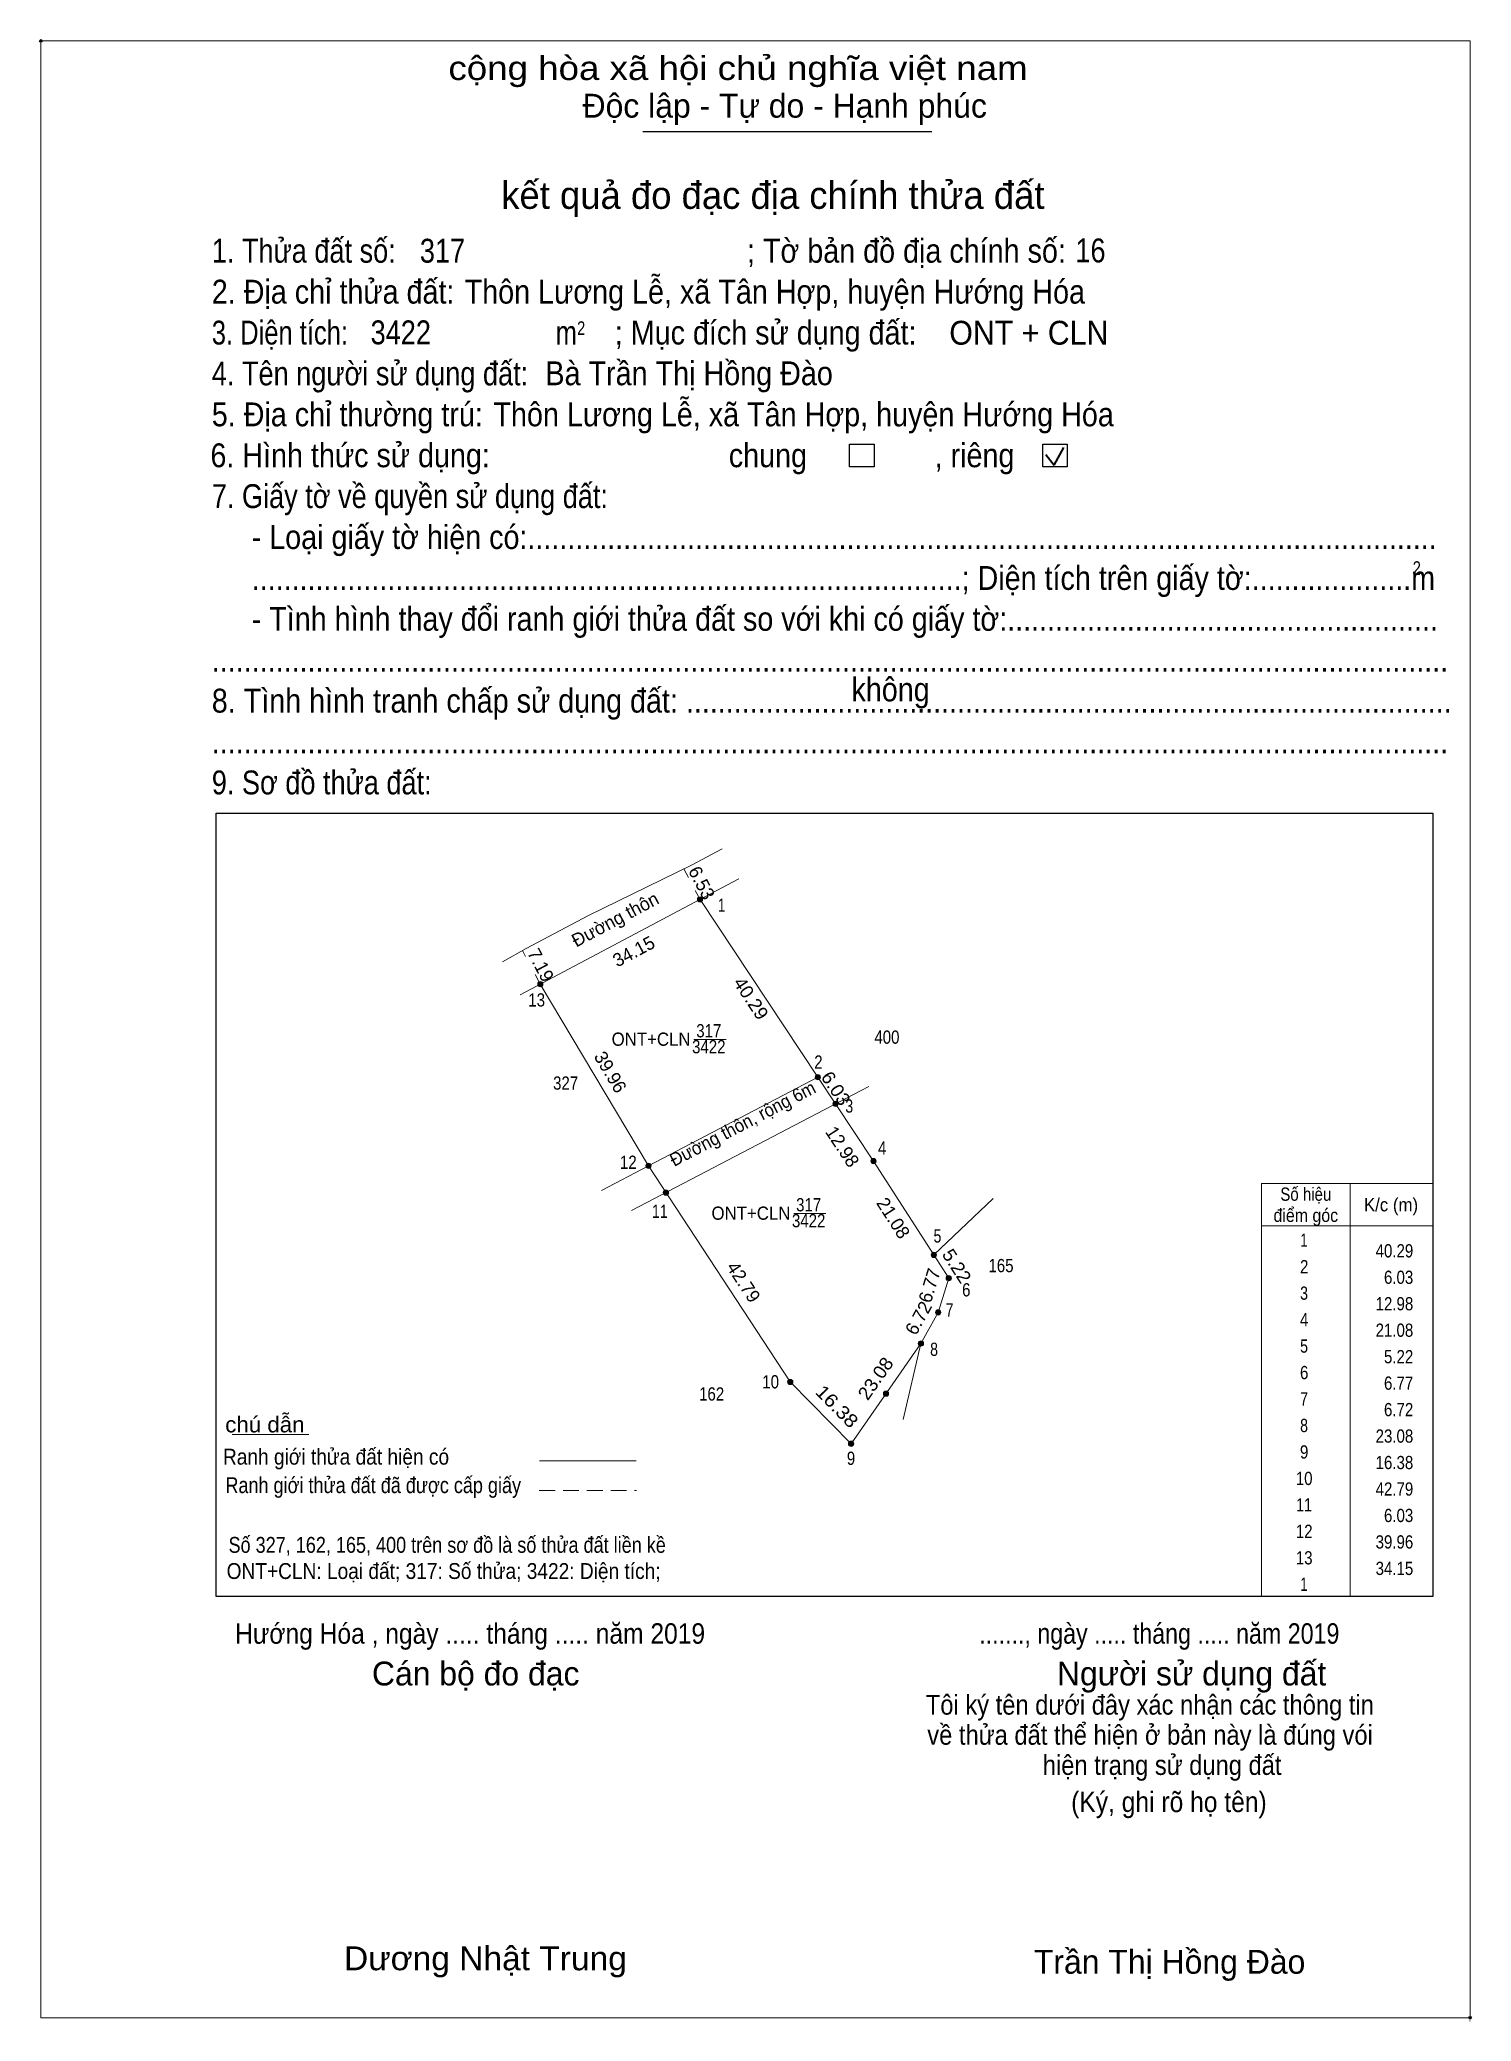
# Model space of a CAD drawing. Header units: metres. Extents: x 554258 to 555227, y 1839767 to 1840630.
# Drawn here: x 554258.5 to 554529, y 1839767.5 to 1840141.9 of the extents above; entities that cross this region are included whole.
import ezdxf
from ezdxf.enums import TextEntityAlignment as Align

# ---------------------------------------------------------------- set-up
doc = ezdxf.new("R2010")
doc.units = ezdxf.units.M
doc.header["$PDMODE"] = 32
doc.header["$PDSIZE"] = 0.5
doc.linetypes.add('MEDIUM_DASHED', pattern=[4.5, 3, -1.5])
for name, color, linetype, lineweight in [('1', 7, 'Continuous', 13), ('10', 7, 'Continuous', 13), ('17', 7, 'Continuous', 13), ('2', 7, 'Continuous', 25), ('6', 7, 'Continuous', 13), ('63', 7, 'Continuous', 13)]:
    doc.layers.add(name, color=color, linetype=linetype, lineweight=lineweight)

msp = doc.modelspace()

# ---------------------------------------------------------------- texts
at = {"layer": '1'}
for s, width, p in [('317', 0.85, (554384.9, 1839953.39)), ('ONT+CLN', 0.95, (554373.995, 1839951.8)), ('3422', 0.85, (554384.9, 1839950.38)), ('ONT+CLN', 0.95, (554392.865, 1839918.93)), ('317', 0.85, (554403.77, 1839920.52)), ('3422', 0.85, (554403.77, 1839917.51))]:
    msp.add_text(s, height=2.5, dxfattribs=dict(at, width=width)).set_placement(p, align=Align.CENTER)
at = {"layer": '2'}
for s, height, width, p in [('cộng hòa xã hội chủ nghĩa việt nam', 4.507, 1.15, (554335.71, 1840134.26)), ('1. Thửa đất số:', 4.507, 0.85, (554291, 1840099.75)), ('317', 4.51, 0.85, (554330.31, 1840099.75)), ('; Tờ bản đồ địa chính số:', 4.507, 0.9, (554392.12, 1840099.75)), ('16', 4.51, 0.85, (554454.16, 1840099.81)), ('Thôn Lương Lễ, xã Tân Hợp, huyện Hướng Hóa', 4.51, 0.9, (554338.77, 1840092.02)), ('2. Địa chỉ thửa đất:', 4.507, 0.9, (554291, 1840092.02)), ('3. Diện tích:', 4.507, 0.8, (554291, 1840084.29)), ('3422', 4.51, 0.85, (554321, 1840084.33)), ('m', 4.507, 0.8, (554355.97, 1840084.29)), ('2', 2.575, 0.8, (554360.02, 1840086.1)), ('; Mục đích sử dụng đất:', 4.507, 0.9, (554367.14, 1840084.29)), ('ONT + CLN', 4.507, 0.95, (554430.34, 1840084.26)), ('4. Tên người sử dụng đất:', 4.507, 0.85, (554291, 1840076.57)), ('Bà Trần Thị Hồng Đào', 4.51, 0.9, (554354.03, 1840076.6)), ('5. Địa chỉ thường trú:', 4.507, 0.9, (554291, 1840068.84)), ('Thôn Lương Lễ, xã Tân Hợp, huyện Hướng Hóa', 4.51, 0.9, (554344.21, 1840068.84)), ('6. Hình thức sử dụng:', 4.507, 0.9, (554290.74, 1840061.11)), ('chung                , riêng', 4.507, 0.9, (554388.68, 1840061.11)), ('7. Giấy tờ về quyền sử dụng đất:', 4.507, 0.85, (554291, 1840053.39)), ('     - Loại giấy tờ hiện có:..................................................................................................................', 4.507, 0.9, (554291, 1840045.66)), ('     .........................................................................................; Diện tích trên giấy tờ:....................m', 4.507, 0.9, (554291, 1840037.93)), ('2', 2.575, 0.8, (554517.91, 1840040.77)), ('     - Tình hình thay đổi ranh giới thửa đất so với khi có giấy tờ:......................................................', 4.507, 0.9, (554291, 1840030.21)), ('...........................................................................................................................................................', 4.507, 0.9, (554291, 1840022.48)), ('8. Tình hình tranh chấp sử dụng đất: ................................................................................................', 4.507, 0.9, (554291, 1840014.75)), ('không', 4.507, 0.9, (554411.86, 1840016.88)), ('...........................................................................................................................................................', 4.507, 0.9, (554291, 1840007.03)), ('9. Sơ đồ thửa đất:', 4.507, 0.85, (554291, 1839999.3)), ('Hướng Hóa , ngày ..... tháng ..... năm 2019', 3.86, 0.9, (554295.41, 1839838.84)), ('......., ngày ..... tháng ..... năm 2019', 3.86, 0.85, (554436, 1839838.84)), ('(Ký, ghi rõ họ tên)', 3.863, 0.9, (554453.36, 1839807.03)), ('Dương Nhật Trung', 4.51, 1.05, (554315.98, 1839777.15))]:
    msp.add_text(s, height=height, dxfattribs=dict(at, width=width)).set_placement(p)
for s, height, p in [('Độc lập - Tự do - Hạnh phúc', 4.507, (554361.05, 1840127.15)), ('Cán bộ đo đạc', 4.507, (554321.26, 1839830.95)), ('Người sử dụng đất', 4.507, (554450.68, 1839830.95)), ('Trần Thị Hồng Đào', 4.51, (554446.32, 1839776.49))]:
    msp.add_text(s, height=height, dxfattribs=at).set_placement(p)
for s, height, p in [('kết quả đo đạc địa chính thửa đất', 5.151, (554397.005, 1840109.92)), ('.', 1.288, (554528.707, 1839767.49))]:
    msp.add_text(s, height=height, dxfattribs=at).set_placement(p, align=Align.CENTER)
at = {"layer": '2', "width": 0.9}
for s, p in [('Tôi ký tên dưới đây xác nhận các thông tin', (554468.235, 1839825.44)), ('về thửa đất thể hiện ở bản này là đúng vói', (554468.275, 1839819.75)), ('hiện trạng sử dụng đất', (554470.555, 1839814.05))]:
    msp.add_text(s, height=3.724, dxfattribs=at).set_placement(p, align=Align.CENTER)
at = {"layer": '6'}
for s, width, p in [('chú dẫn', 1.05, (554293.53, 1839878.76)), ('Ranh giới thửa đất hiện có ', 0.9, (554293.11, 1839872.67)), ('Ranh giới thửa đất đã được cấp giấy', 0.85, (554293.57, 1839867.29)), ('Số 327, 162, 165, 400 trên sơ đồ là số thửa đất liền kề', 0.85, (554294.16, 1839856.01)), ('ONT+CLN: Loại đất; 317: Số thửa; 3422: Diện tích;', 0.9, (554293.8, 1839851.07))]:
    msp.add_text(s, height=3, dxfattribs=dict(at, width=width)).set_placement(p)
at = {"layer": '63'}
for s, rotation, p in [('6.53', 297.938, (554382.449, 1839981.996)), ('Đường thôn', 27.94, (554367.794, 1839974.568)), ('7.19', 297.955, (554352.041, 1839966.466)), ('34.15', 27.938, (554371.304, 1839968.541)), ('39.96', 300.762, (554365.232, 1839946.199)), ('12.98', 303.531, (554409.098, 1839932.06)), ('21.08', 302.74, (554418.702, 1839918.591)), ('42.79', 303.293, (554390.432, 1839906.496)), ('6.77', 72.903, (554427.797, 1839906.143)), ('6.72', 61.07, (554425.614, 1839899.765))]:
    msp.add_text(s, height=2.5, rotation=rotation, dxfattribs=at).set_placement(p, align=Align.CENTER)
for s, width, p in [(' 1', 0.75, (554388.02, 1839977.11)), (' 13', 0.85, (554353.96, 1839959.22)), (' 2', 0.85, (554406.4, 1839947.48)), (' 3', 0.8, (554412.18, 1839939.17)), (' 4', 0.85, (554418.45, 1839931.24)), (' 12', 0.85, (554371.28, 1839928.55)), (' 11', 0.8, (554377.14, 1839919.28)), (' 5', 0.8, (554428.85, 1839914.63)), ('40.29', 0.85, (554518, 1839911.82)), (' 6', 0.85, (554434.34, 1839904.45)), ('6.03', 0.85, (554518, 1839906.82)), (' 7', 0.8, (554431.13, 1839900.65)), ('12.98', 0.85, (554518, 1839901.82)), ('21.08', 0.85, (554518, 1839896.82)), (' 8', 0.8, (554428.21, 1839893.21)), ('5.22', 0.85, (554518, 1839891.82)), (' 10', 0.85, (554398.17, 1839887.07)), ('6.77', 0.85, (554518, 1839886.82)), ('6.72', 0.85, (554518, 1839881.82)), ('23.08', 0.85, (554518, 1839876.82)), (' 9', 0.85, (554412.56, 1839872.62)), ('16.38', 0.85, (554518, 1839871.82)), ('42.79', 0.85, (554518, 1839866.82)), ('6.03', 0.85, (554518, 1839861.82)), ('39.96', 0.85, (554518, 1839856.82)), ('34.15', 0.85, (554518, 1839851.82))]:
    msp.add_text(s, height=2.5, dxfattribs=dict(at, width=width)).set_placement(p, align=Align.RIGHT)
for s, rotation, width, p in [('40.29', 303.552, 1.05, (554391.833, 1839960.081)), ('Đường thôn, rộng 6m', 27.642, 0.95, (554391.865, 1839935.987)), ('6.03', 303.506, 1.05, (554407.866, 1839943.065)), ('5.22', 302.715, 1.05, (554430.702, 1839909.531)), ('23.08', 55.091, 1.05, (554417.44, 1839888.235)), ('16.38', 314.555, 1.15, (554408.24, 1839882.797))]:
    msp.add_text(s, height=2.5, rotation=rotation, dxfattribs=dict(at, width=width)).set_placement(p, align=Align.CENTER)
for s, width, p in [('400', 0.85, (554418.555, 1839952.19)), ('327', 0.85, (554357.85, 1839943.51)), ('Số hiệu', 0.85, (554497.7, 1839922.52)), ('điểm góc', 0.9, (554497.7, 1839918.52)), ('K/c (m)', 0.95, (554513.8, 1839920.52)), (' 1', 0.75, (554496.995, 1839913.82)), ('165', 0.85, (554440.11, 1839909.03)), (' 2', 0.85, (554497, 1839908.82)), (' 3', 0.8, (554497, 1839903.82)), (' 4', 0.85, (554496.995, 1839898.82)), (' 5', 0.8, (554497, 1839893.82)), (' 6', 0.85, (554497, 1839888.82)), ('162', 0.85, (554385.44, 1839884.78)), (' 7', 0.8, (554497, 1839883.82)), (' 8', 0.8, (554497, 1839878.82)), (' 9', 0.85, (554496.995, 1839873.82)), (' 10', 0.85, (554496.995, 1839868.82)), (' 11', 0.8, (554496.995, 1839863.82)), (' 12', 0.85, (554497, 1839858.82)), (' 13', 0.85, (554497, 1839853.82)), (' 1', 0.75, (554496.995, 1839848.82))]:
    msp.add_text(s, height=2.5, dxfattribs=dict(at, width=width)).set_placement(p, align=Align.CENTER)

# ---------------------------------------------------------------- hatches: boundary and pattern name
at = {"layer": '63'}
for points in [[(554383.74, 1839979.45, 1), (554382.74, 1839979.45, 1)], [(554353.57, 1839963.45, 1), (554352.57, 1839963.45, 1)], [(554406.01, 1839945.87, 1), (554405.01, 1839945.87, 1)], [(554409.34, 1839940.84, 1), (554408.34, 1839940.84, 1)], [(554374.01, 1839929.12, 1), (554373.01, 1839929.12, 1)], [(554416.51, 1839930.02, 1), (554415.51, 1839930.02, 1)], [(554377.3, 1839924.06, 1), (554376.3, 1839924.06, 1)], [(554427.91, 1839912.29, 1), (554426.91, 1839912.29, 1)], [(554430.73, 1839907.9, 1), (554429.73, 1839907.9, 1)], [(554428.74, 1839901.43, 1), (554427.74, 1839901.43, 1)], [(554425.49, 1839895.55, 1), (554424.49, 1839895.55, 1)], [(554400.79, 1839888.29, 1), (554399.79, 1839888.29, 1)], [(554418.88, 1839886.08, 1), (554417.88, 1839886.08, 1)], [(554412.28, 1839876.62, 1), (554411.28, 1839876.62, 1)]]:
    msp.add_hatch(color=256, dxfattribs=at).paths.add_polyline_path(points)

# ---------------------------------------------------------------- linework, layer by layer
at = {"layer": '1'}
msp.add_line((554427.41, 1839912.29), (554430.23, 1839907.9), dxfattribs=at)
msp.add_lwpolyline([(554383.24, 1839979.45), (554405.51, 1839945.87), (554408.84, 1839940.84), (554416.01, 1839930.02)], dxfattribs=at)
at = {"layer": '10'}
for p, q in [((554349.23, 1839961.41), (554390.56, 1839983.33)), ((554383.24, 1839979.45), (554405.51, 1839945.87)), ((554415.14, 1839944.14), (554370.32, 1839920.66)), ((554405.51, 1839945.87), (554373.51, 1839929.11)), ((554408.84, 1839940.84), (554405.51, 1839945.87)), ((554408.83, 1839940.84), (554416.01, 1839930.02)), ((554373.51, 1839929.12), (554364.62, 1839924.46)), ((554416.01, 1839930.02), (554427.41, 1839912.29)), ((554427.41, 1839912.29), (554438.61, 1839922.95)), ((554421.63, 1839881.17), (554424.99, 1839895.55))]:
    msp.add_line(p, q, dxfattribs=at)
for points in [[(554345.94, 1839967.68), (554350.38, 1839970.18), (554362.18, 1839976.39), (554381.65, 1839985.94), (554387.44, 1839989)], [(554430.23, 1839907.9), (554428.24, 1839901.43), (554424.99, 1839895.55), (554411.78, 1839876.62), (554400.29, 1839888.29), (554373.51, 1839929.12), (554353.07, 1839963.45)]]:
    msp.add_lwpolyline(points, dxfattribs=at)
at = {"layer": '17'}
msp.add_line((554294.85, 1839878.34), (554309.33, 1839878.34), dxfattribs=at)
at = {"layer": '2'}
for p, q in [((554372.44, 1840124.52), (554427.05, 1840124.52)), ((554291.83, 1839995.73), (554521.7, 1839995.73)), ((554521.7, 1839995.73), (554521.7, 1839847.77))]:
    msp.add_line(p, q, dxfattribs=at)
at = {"layer": '2', "lineweight": 35}
for p, q in [((554450.14, 1840061.48), (554452.01, 1840064.83)), ((554448.6, 1840063.48), (554450.14, 1840061.48))]:
    msp.add_line(p, q, dxfattribs=at)
at = {"layer": '2', "lineweight": 13}
msp.add_lwpolyline([(554258.72, 1840141.64), (554528.73, 1840141.64), (554528.73, 1839768.18), (554258.72, 1839768.18)], close=True, dxfattribs=at)
at = {"layer": '2'}
for points in [[(554411.51, 1840065.47), (554416.15, 1840065.47), (554416.15, 1840061.15), (554411.51, 1840061.15)], [(554448, 1840065.47), (554452.64, 1840065.47), (554452.64, 1840061.15), (554448, 1840061.15)]]:
    msp.add_lwpolyline(points, close=True, dxfattribs=at)
msp.add_lwpolyline([(554521.7, 1839847.77), (554291.83, 1839847.77), (554291.83, 1839995.73)], dxfattribs=at)
for p in [(554258.72, 1840141.64), (554528.73, 1839768.18)]:
    msp.add_point(p, dxfattribs=at)
at = {"layer": '6'}
msp.add_line((554352.89, 1839873.42), (554371.17, 1839873.42), dxfattribs=at)
at = {"layer": '6', "linetype": 'MEDIUM_DASHED'}
msp.add_line((554352.87, 1839867.79), (554371.27, 1839867.79), dxfattribs=at)
at = {"layer": '63'}
for p, q in [((554380.18, 1839985.22), (554381.05, 1839983.58)), ((554382.35, 1839981.14), (554383.24, 1839979.45)), ((554349.7, 1839969.8), (554350.3, 1839968.67)), ((554352.1, 1839965.27), (554353.07, 1839963.45)), ((554382.07, 1839952.96), (554388.17, 1839952.96)), ((554506.1, 1839925.77), (554506.1, 1839847.77)), ((554506.1, 1839925.77), (554506.1, 1839847.77)), ((554400.94, 1839920.09), (554407.04, 1839920.09)), ((554489.3, 1839917.77), (554521.7, 1839917.77))]:
    msp.add_line(p, q, dxfattribs=at)
msp.add_lwpolyline([(554489.3, 1839925.77), (554521.7, 1839925.77), (554521.7, 1839847.77), (554489.3, 1839847.77)], close=True, dxfattribs=at)
for centre in [(554383.24, 1839979.45), (554353.07, 1839963.45), (554405.51, 1839945.87), (554408.84, 1839940.84), (554373.51, 1839929.12), (554416.01, 1839930.02), (554376.8, 1839924.06), (554427.41, 1839912.29), (554430.23, 1839907.9), (554428.24, 1839901.43), (554424.99, 1839895.55), (554400.29, 1839888.29), (554418.38, 1839886.08), (554411.78, 1839876.62)]:
    msp.add_circle(centre, 0.5, dxfattribs=at)

msp.set_redraw_order([(e.dxf.handle, doc.entitydb.next_handle()) for e in msp.query("TEXT MTEXT ATTDEF DIMENSION ARC_DIMENSION")])  # texts and dimensions are drawn at this point

doc.saveas('drawing.dxf')
